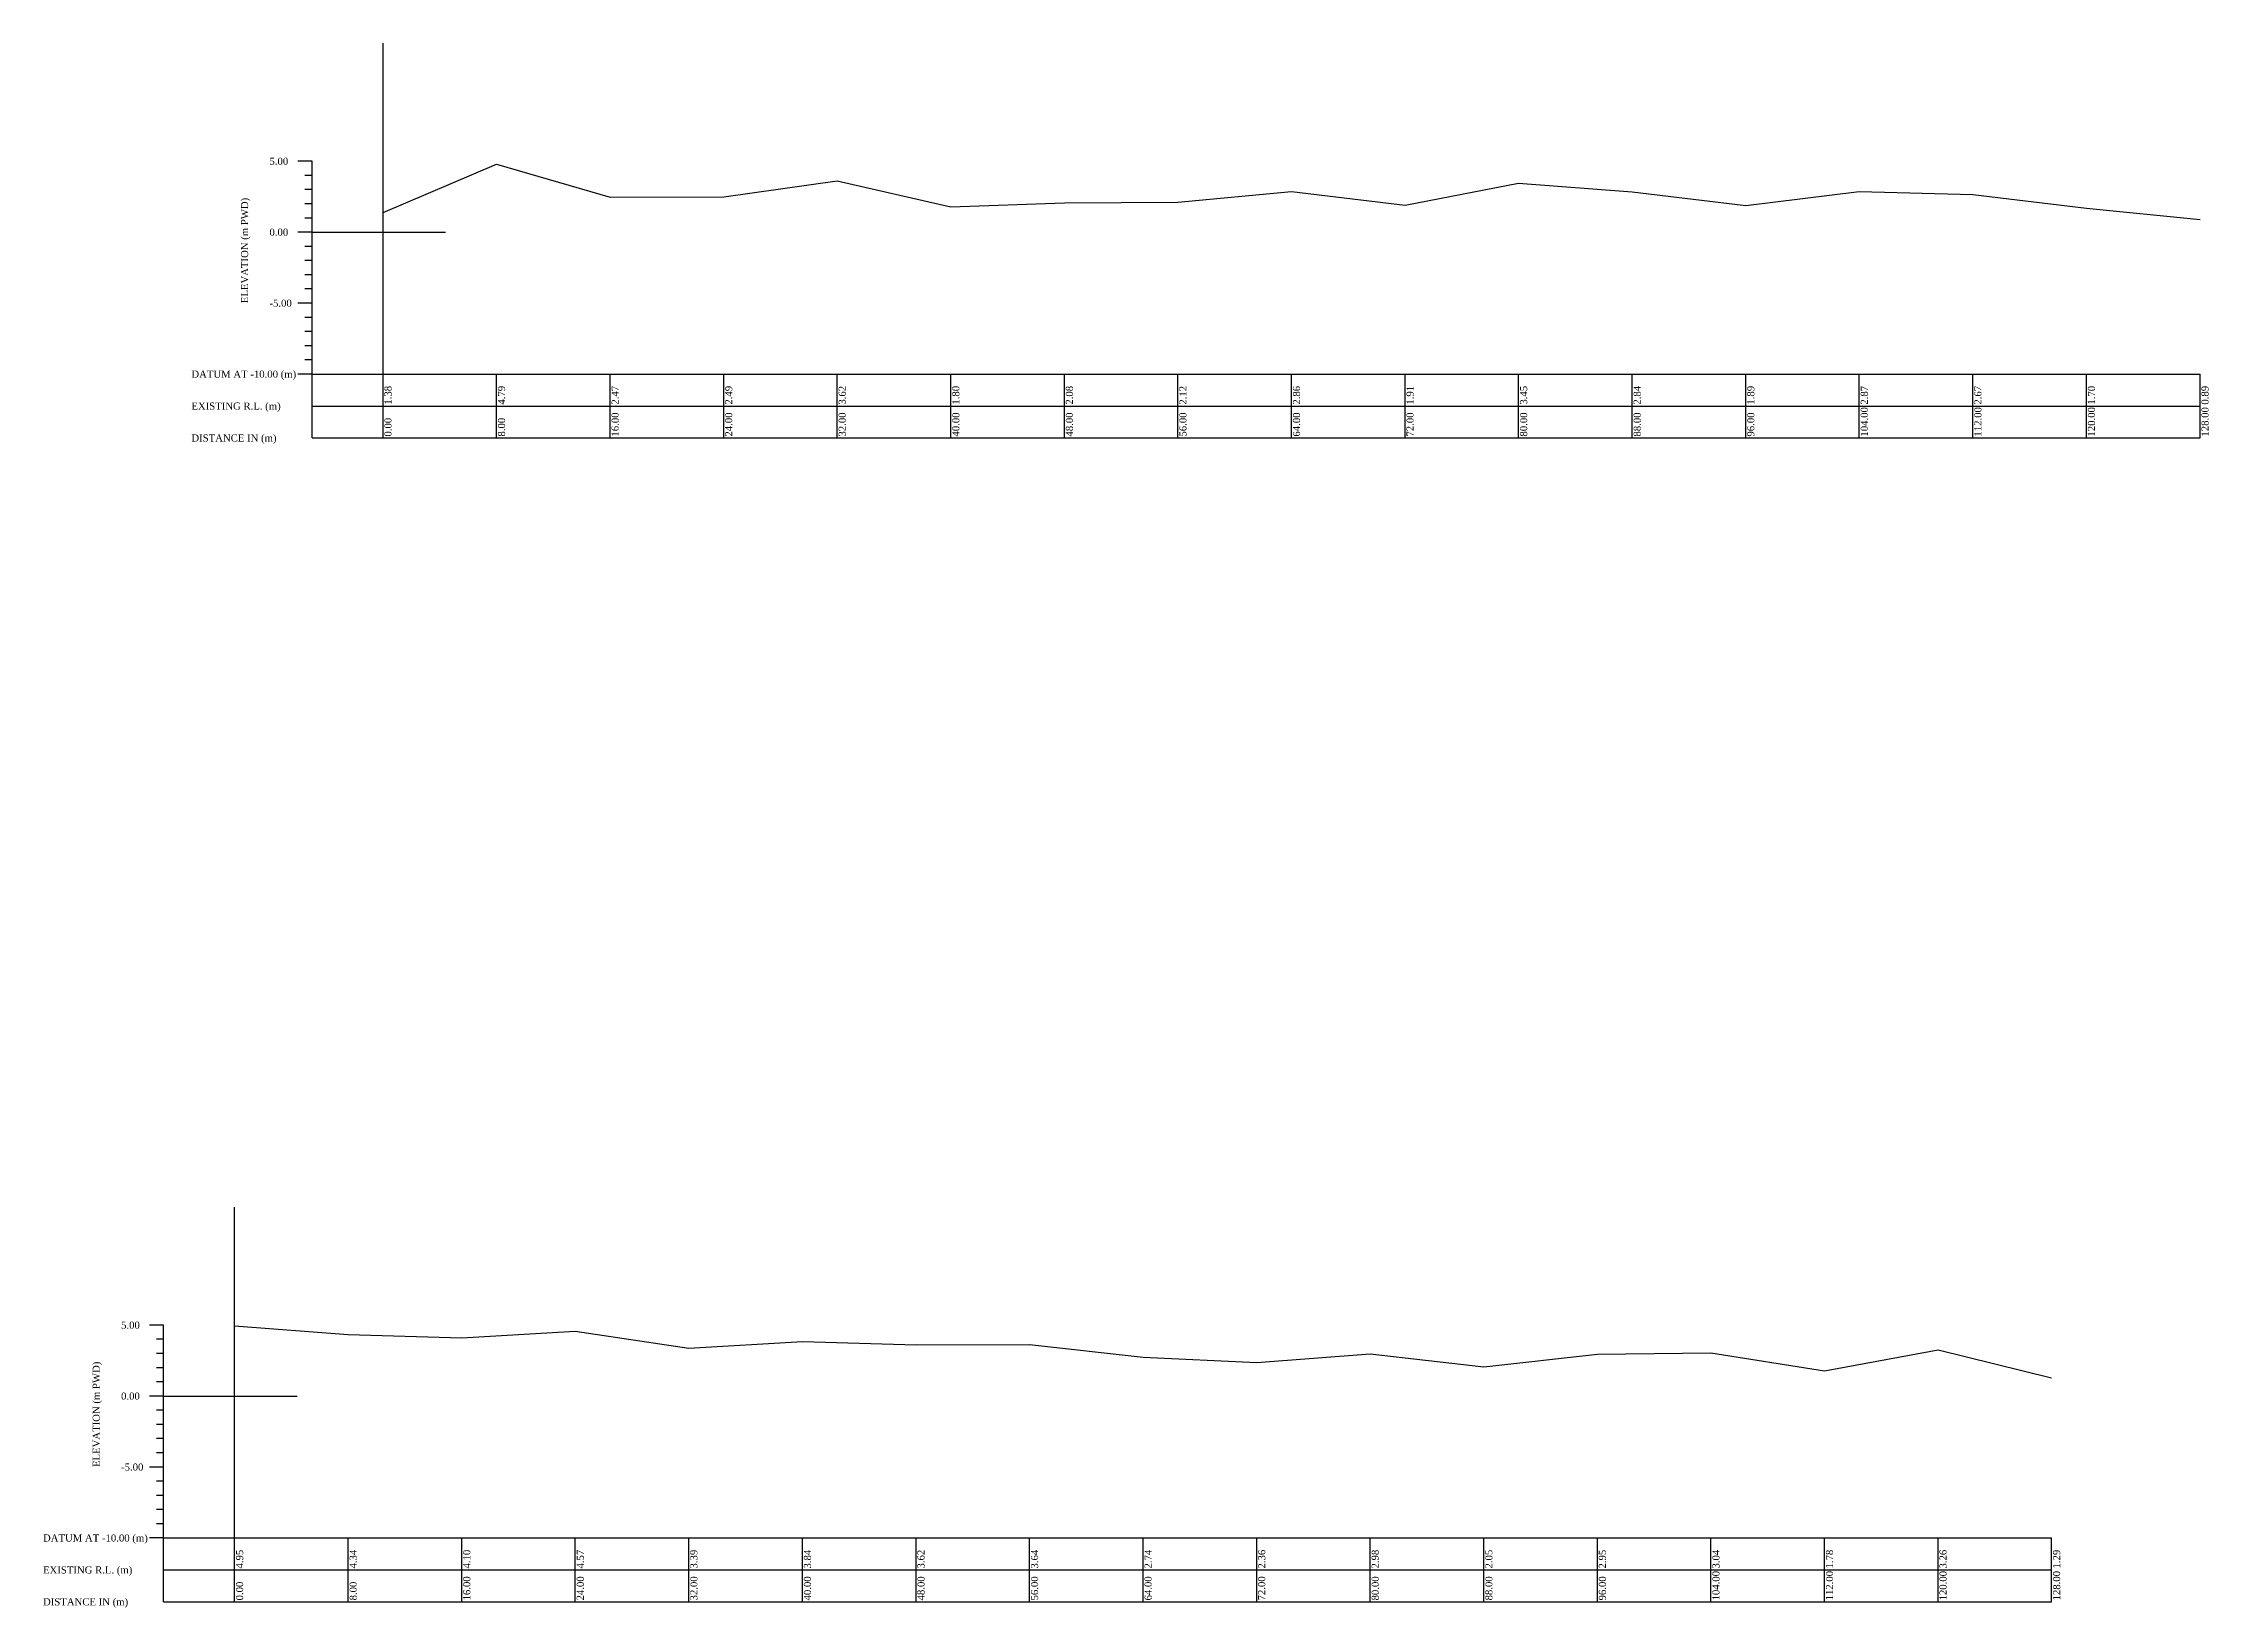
# Model space of a CAD drawing. Header units: metres. Extents: x -148477 to 168932, y -55673 to -2736.
# Drawn here: x -60114.2 to -59961.7, y -21341.1 to -21230.9 of the extents above; entities that cross this region are included whole.
import ezdxf

# ---------------------------------------------------------------- set-up
doc = ezdxf.new("R2010")
doc.units = ezdxf.units.M
doc.styles.add('liza', font='times.ttf', dxfattribs={"height": 2})

msp = doc.modelspace()

# ---------------------------------------------------------------- texts
at = {"color": 6, "linetype": 'Continuous', "lineweight": -3, "ltscale": 0.5, "char_height": 0.5, "attachment_point": 1, "style": 'liza'}
for s, insert, width in [('5.00', (-60098.3159, -21238.9622), 2), ('0.00', (-60098.3159, -21243.9622), 2), ('-5.00', (-60098.3159, -21248.9622), 2), ('DATUM AT -10.00 (m)', (-60103.8159, -21253.9622), 7.5), ('EXISTING R.L. (m)', (-60103.8159, -21256.2122), 7.5), ('DISTANCE IN (m)', (-60103.8159, -21258.4622), 7.5), ('5.00', (-60108.768, -21320.9764), 2), ('0.00', (-60108.768, -21325.9764), 2), ('-5.00', (-60108.768, -21330.9764), 2), ('DATUM AT -10.00 (m)', (-60114.268, -21335.9764), 7.5), ('EXISTING R.L. (m)', (-60114.268, -21338.2264), 7.5), ('DISTANCE IN (m)', (-60114.268, -21340.4764), 7.5)]:
    msp.add_mtext(s, dxfattribs=dict(at, insert=insert, width=width))
at = {"color": 6, "linetype": 'Continuous', "lineweight": -3, "ltscale": 0.5, "char_height": 0.5, "attachment_point": 1, "rotation": 90, "style": 'liza'}
for s, insert, width in [('ELEVATION (m PWD)', (-60100.3159, -21249.2122), 10), ('1.38', (-60090.2159, -21256.3622), 2.15), ('4.79', (-60082.2159, -21256.3622), 2.15), ('2.47', (-60074.2159, -21256.3622), 2.15), ('2.49', (-60066.2159, -21256.3622), 2.15), ('1.80', (-60050.2159, -21256.3622), 2.15), ('2.08', (-60042.2159, -21256.3622), 2.15), ('2.86', (-60026.2159, -21256.3622), 2.15), ('3.45', (-60010.2159, -21256.3622), 2.15), ('2.84', (-60002.2159, -21256.3622), 2.15), ('1.89', (-59994.2159, -21256.3622), 2.15), ('2.87', (-59986.2159, -21256.3622), 2.15), ('2.67', (-59978.2159, -21256.3622), 2.15), ('1.70', (-59970.2159, -21256.3622), 2.15), ('0.89', (-59962.2159, -21256.3622), 2.15), ('3.62', (-60058.2159, -21256.3622), 2.15), ('2.12', (-60034.2159, -21256.3622), 2.15), ('1.91', (-60018.2159, -21256.3622), 2.15), ('104.00', (-59986.2159, -21258.6122), 2.15), ('112.00', (-59978.2159, -21258.6122), 2.15), ('120.00', (-59970.2159, -21258.6122), 2.15), ('128.00', (-59962.2159, -21258.6122), 2.15), ('0.00', (-60090.2159, -21258.6122), 2.15), ('8.00', (-60082.2159, -21258.6122), 2.15), ('16.00', (-60074.2159, -21258.6122), 2.15), ('24.00', (-60066.2159, -21258.6122), 2.15), ('32.00', (-60058.2159, -21258.6122), 2.15), ('40.00', (-60050.2159, -21258.6122), 2.15), ('48.00', (-60042.2159, -21258.6122), 2.15), ('56.00', (-60034.2159, -21258.6122), 2.15), ('64.00', (-60026.2159, -21258.6122), 2.15), ('72.00', (-60018.2159, -21258.6122), 2.15), ('80.00', (-60010.2159, -21258.6122), 2.15), ('88.00', (-60002.2159, -21258.6122), 2.15), ('96.00', (-59994.2159, -21258.6122), 2.15), ('ELEVATION (m PWD)', (-60110.768, -21331.2264), 10), ('4.95', (-60100.668, -21338.3764), 2.15), ('4.34', (-60092.668, -21338.3764), 2.15), ('4.10', (-60084.668, -21338.3764), 2.15), ('4.57', (-60076.668, -21338.3764), 2.15), ('3.39', (-60068.668, -21338.3764), 2.15), ('3.84', (-60060.668, -21338.3764), 2.15), ('3.62', (-60052.668, -21338.3764), 2.15), ('3.64', (-60044.668, -21338.3764), 2.15), ('2.74', (-60036.668, -21338.3764), 2.15), ('2.36', (-60028.668, -21338.3764), 2.15), ('2.98', (-60020.668, -21338.3764), 2.15), ('2.05', (-60012.668, -21338.3764), 2.15), ('2.95', (-60004.668, -21338.3764), 2.15), ('3.04', (-59996.668, -21338.3764), 2.15), ('1.78', (-59988.668, -21338.3764), 2.15), ('3.26', (-59980.668, -21338.3764), 2.15), ('1.29', (-59972.668, -21338.3764), 2.15), ('16.00', (-60084.668, -21340.6264), 2.15), ('24.00', (-60076.668, -21340.6264), 2.15), ('32.00', (-60068.668, -21340.6264), 2.15), ('40.00', (-60060.668, -21340.6264), 2.15), ('48.00', (-60052.668, -21340.6264), 2.15), ('56.00', (-60044.668, -21340.6264), 2.15), ('64.00', (-60036.668, -21340.6264), 2.15), ('72.00', (-60028.668, -21340.6264), 2.15), ('80.00', (-60020.668, -21340.6264), 2.15), ('88.00', (-60012.668, -21340.6264), 2.15), ('96.00', (-60004.668, -21340.6264), 2.15), ('104.00', (-59996.668, -21340.6264), 2.15), ('112.00', (-59988.668, -21340.6264), 2.15), ('120.00', (-59980.668, -21340.6264), 2.15), ('128.00', (-59972.668, -21340.6264), 2.15), ('0.00', (-60100.668, -21340.6264), 2.15), ('8.00', (-60092.668, -21340.6264), 2.15)]:
    msp.add_mtext(s, dxfattribs=dict(at, insert=insert, width=width))

# ---------------------------------------------------------------- linework, layer by layer
at = {"color": 6, "linetype": 'Continuous', "lineweight": -3, "ltscale": 0.5}
for p, q in [((-60090.3159, -21254.2122), (-60090.3159, -21230.8994)), ((-60095.3159, -21239.2122), (-60096.3159, -21239.2122)), ((-60095.3159, -21258.7122), (-60095.3159, -21239.2122)), ((-60095.3159, -21240.2122), (-60095.8159, -21240.2122)), ((-60095.3159, -21241.2122), (-60095.8159, -21241.2122)), ((-60095.3159, -21242.2122), (-60095.8159, -21242.2122)), ((-60095.3159, -21244.2122), (-60096.3159, -21244.2122)), ((-60095.3159, -21243.2122), (-60095.8159, -21243.2122)), ((-60095.3159, -21244.2122), (-60085.9202, -21244.2122)), ((-60095.3159, -21245.2122), (-60095.8159, -21245.2122)), ((-60095.3159, -21246.2122), (-60095.8159, -21246.2122)), ((-60095.3159, -21247.2122), (-60095.8159, -21247.2122)), ((-60095.3159, -21248.2122), (-60095.8159, -21248.2122)), ((-60095.3159, -21249.2122), (-60096.3159, -21249.2122)), ((-60095.3159, -21250.2122), (-60095.8159, -21250.2122)), ((-60095.3159, -21251.2122), (-60095.8159, -21251.2122)), ((-60095.3159, -21252.2122), (-60095.8159, -21252.2122)), ((-60095.3159, -21253.2122), (-60095.8159, -21253.2122)), ((-60095.3159, -21254.2122), (-60096.3159, -21254.2122)), ((-60095.3159, -21254.2122), (-59962.3159, -21254.2122)), ((-60090.3159, -21258.7122), (-60090.3159, -21254.2122)), ((-60082.3159, -21258.7122), (-60082.3159, -21254.2122)), ((-60074.3159, -21258.7122), (-60074.3159, -21254.2122)), ((-60066.3159, -21258.7122), (-60066.3159, -21254.2122)), ((-60058.3159, -21258.7122), (-60058.3159, -21254.2122)), ((-60050.3159, -21258.7122), (-60050.3159, -21254.2122)), ((-60042.3159, -21258.7122), (-60042.3159, -21254.2122)), ((-60034.3159, -21258.7122), (-60034.3159, -21254.2122)), ((-60026.3159, -21258.7122), (-60026.3159, -21254.2122)), ((-60018.3159, -21258.7122), (-60018.3159, -21254.2122)), ((-60010.3159, -21258.7122), (-60010.3159, -21254.2122)), ((-60002.3159, -21258.7122), (-60002.3159, -21254.2122)), ((-59994.3159, -21258.7122), (-59994.3159, -21254.2122)), ((-59986.3159, -21258.7122), (-59986.3159, -21254.2122)), ((-59978.3159, -21258.7122), (-59978.3159, -21254.2122)), ((-59970.3159, -21258.7122), (-59970.3159, -21254.2122)), ((-59962.3159, -21258.7122), (-59962.3159, -21254.2122)), ((-60095.3159, -21256.4622), (-59962.3159, -21256.4622)), ((-60095.3159, -21258.7122), (-59962.3159, -21258.7122)), ((-60100.768, -21336.2264), (-60100.768, -21312.9136)), ((-60105.768, -21321.2264), (-60106.768, -21321.2264)), ((-60105.768, -21340.7264), (-60105.768, -21321.2264)), ((-60105.768, -21322.2264), (-60106.268, -21322.2264)), ((-60105.768, -21323.2264), (-60106.268, -21323.2264)), ((-60105.768, -21324.2264), (-60106.268, -21324.2264)), ((-60105.768, -21325.2264), (-60106.268, -21325.2264)), ((-60105.768, -21326.2264), (-60106.768, -21326.2264)), ((-60105.768, -21326.2264), (-60096.3722, -21326.2264)), ((-60105.768, -21327.2264), (-60106.268, -21327.2264)), ((-60105.768, -21328.2264), (-60106.268, -21328.2264)), ((-60105.768, -21329.2264), (-60106.268, -21329.2264)), ((-60105.768, -21331.2264), (-60106.768, -21331.2264)), ((-60105.768, -21330.2264), (-60106.268, -21330.2264)), ((-60105.768, -21332.2264), (-60106.268, -21332.2264)), ((-60105.768, -21333.2264), (-60106.268, -21333.2264)), ((-60105.768, -21334.2264), (-60106.268, -21334.2264)), ((-60105.768, -21335.2264), (-60106.268, -21335.2264)), ((-60105.768, -21336.2264), (-60106.768, -21336.2264)), ((-60105.768, -21336.2264), (-59972.768, -21336.2264)), ((-60100.768, -21340.7264), (-60100.768, -21336.2264)), ((-60092.768, -21340.7264), (-60092.768, -21336.2264)), ((-60084.768, -21340.7264), (-60084.768, -21336.2264)), ((-60076.768, -21340.7264), (-60076.768, -21336.2264)), ((-60068.768, -21340.7264), (-60068.768, -21336.2264)), ((-60060.768, -21340.7264), (-60060.768, -21336.2264)), ((-60052.768, -21340.7264), (-60052.768, -21336.2264)), ((-60044.768, -21340.7264), (-60044.768, -21336.2264)), ((-60036.768, -21340.7264), (-60036.768, -21336.2264)), ((-60028.768, -21340.7264), (-60028.768, -21336.2264)), ((-60020.768, -21340.7264), (-60020.768, -21336.2264)), ((-60012.768, -21340.7264), (-60012.768, -21336.2264)), ((-60004.768, -21340.7264), (-60004.768, -21336.2264)), ((-59996.768, -21340.7264), (-59996.768, -21336.2264)), ((-59988.768, -21340.7264), (-59988.768, -21336.2264)), ((-59980.768, -21340.7264), (-59980.768, -21336.2264)), ((-59972.768, -21340.7264), (-59972.768, -21336.2264)), ((-60105.768, -21338.4764), (-59972.768, -21338.4764)), ((-60105.768, -21340.7264), (-59972.768, -21340.7264))]:
    msp.add_line(p, q, dxfattribs=at)
at = {"color": 2, "linetype": 'Continuous', "lineweight": -3, "ltscale": 0.5}
msp.add_lwpolyline([(-60090.3159, -21242.8322), (-60082.3159, -21239.4232), (-60074.3159, -21241.7392), (-60066.3159, -21241.7222), (-60058.3159, -21240.5952), (-60050.3159, -21242.4132), (-60042.3159, -21242.1352), (-60034.3159, -21242.0932), (-60026.3159, -21241.3522), (-60018.3159, -21242.3002), (-60010.3159, -21240.7652), (-60002.3159, -21241.3712), (-59994.3159, -21242.3222), (-59986.3159, -21241.3412), (-59978.3159, -21241.5442), (-59970.3159, -21242.5122), (-59962.3159, -21243.3232)], dxfattribs=at)
at = {"color": 3, "linetype": 'Continuous', "lineweight": -3, "ltscale": 0.5}
msp.add_lwpolyline([(-60100.768, -21321.2764), (-60092.768, -21321.8874), (-60084.768, -21322.1234), (-60076.768, -21321.6564), (-60068.768, -21322.8394), (-60060.768, -21322.3874), (-60052.768, -21322.6094), (-60044.768, -21322.5874), (-60036.768, -21323.4864), (-60028.768, -21323.8644), (-60020.768, -21323.2494), (-60012.768, -21324.1754), (-60004.768, -21323.2764), (-59996.768, -21323.1854), (-59988.768, -21324.4484), (-59980.768, -21322.9664), (-59972.768, -21324.9374)], dxfattribs=at)

msp.set_redraw_order([(e.dxf.handle, doc.entitydb.next_handle()) for e in msp.query("TEXT MTEXT ATTDEF DIMENSION ARC_DIMENSION")])  # texts and dimensions are drawn at this point

doc.saveas('drawing.dxf')
